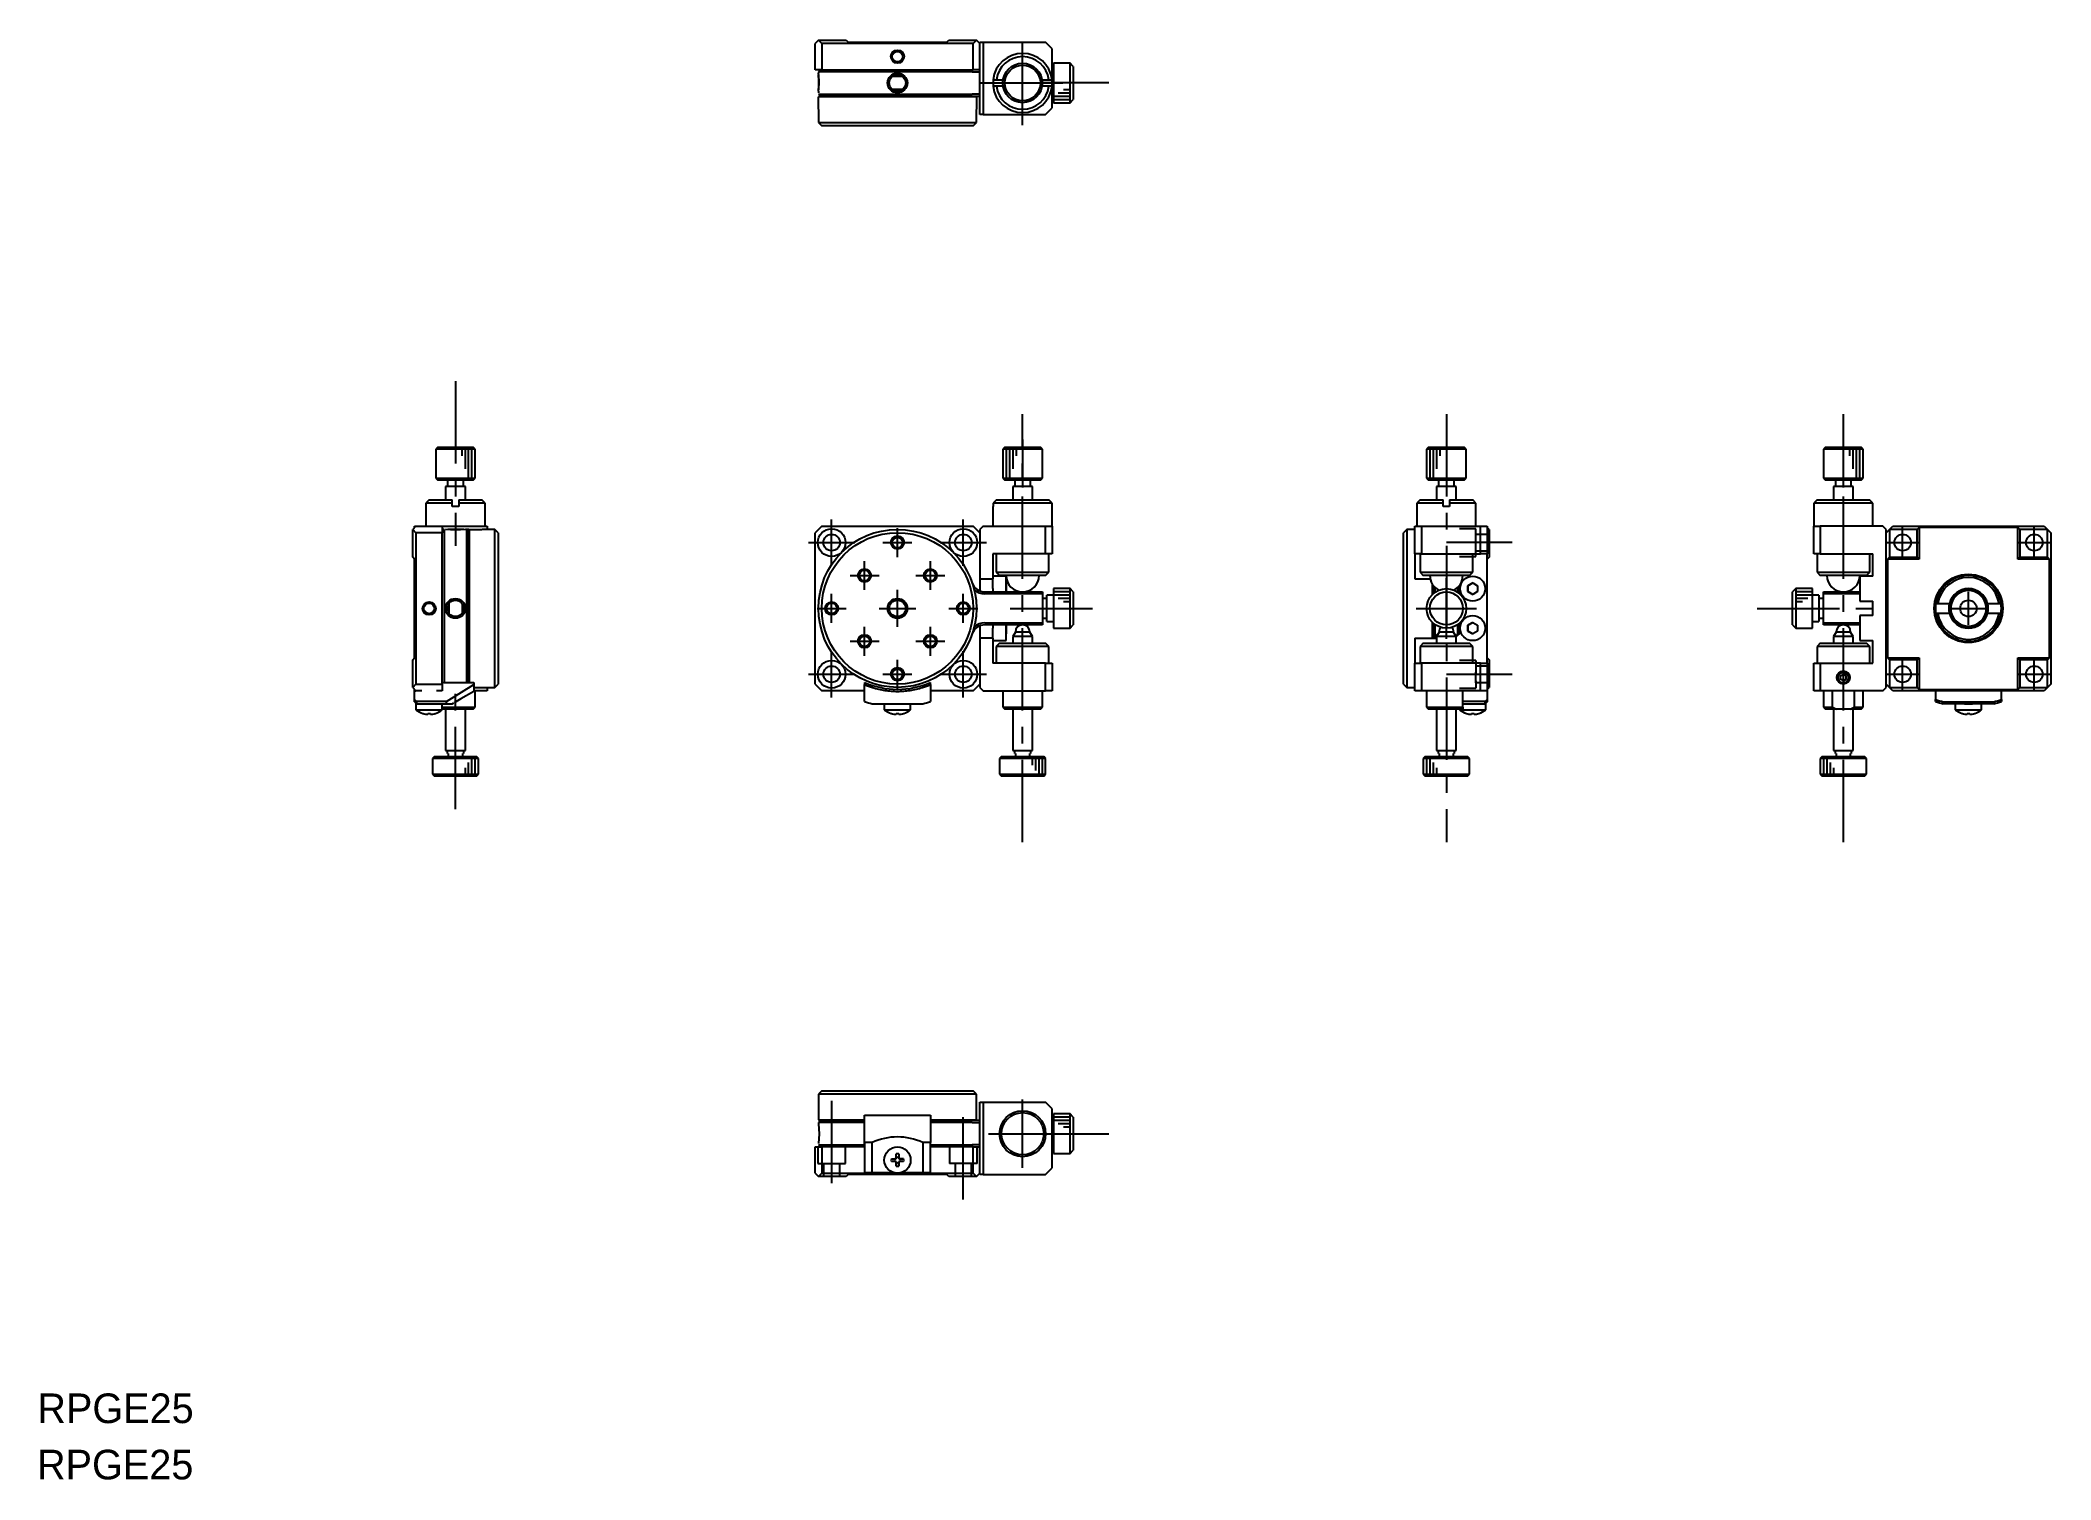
# Model space of a CAD drawing. Extents: x 83 to 389, y -26 to 193.
import ezdxf

# ---------------------------------------------------------------- set-up
doc = ezdxf.new("R2010")
doc.units = 0
doc.header["$LTSCALE"] = 10
doc.linetypes.add('CENTER', pattern=[2, 1.25, -0.25, 0.25, -0.25])
doc.linetypes.add('DASHED', pattern=[3.5, 2, -1.5])
doc.layers.get('0').update_dxf_attribs({"linetype": 'CONTINUOUS'})
doc.layers.add('1', color=7, linetype='CONTINUOUS')
doc.layers.add('CENTER', color=1, linetype='CENTER')
doc.styles.get("Standard").update_dxf_attribs({"font": 'FGP教科書体NT-M'})

msp = doc.modelspace()

# ---------------------------------------------------------------- texts
at = {"layer": '1', "color": 7}
for p in [(82.815432, -17.23265), (82.762497, -25.783276)]:
    msp.add_text('RPGE25', height=4.5, dxfattribs=at).set_placement(p)

# ---------------------------------------------------------------- linework, layer by layer
at = {"color": 7, "linetype": 'CONTINUOUS'}
for p, q in [((201.433059, 192.843544), (200.933059, 192.343544)), ((201.933059, 192.343544), (201.433059, 192.843544)), ((201.433059, 192.843544), (205.633059, 192.843544)), ((205.633059, 192.843544), (205.933059, 192.543544)), ((205.933059, 192.543544), (220.933059, 192.543544)), ((220.933059, 192.543544), (221.233059, 192.843544)), ((221.233059, 192.843544), (225.433059, 192.843544)), ((225.433059, 192.843544), (224.933059, 192.343544)), ((225.933059, 192.343544), (225.433059, 192.843544)), ((225.933059, 181.543544), (225.933059, 192.543544)), ((225.933059, 192.543544), (226.433059, 192.543544)), ((226.433059, 192.543544), (226.433059, 181.543544)), ((226.433059, 192.543544), (235.933059, 192.543544)), ((236.933059, 191.543544), (235.933059, 192.543544)), ((200.933059, 188.343544), (200.933059, 192.343544)), ((224.933059, 192.343544), (201.933059, 192.343544)), ((201.933059, 192.343544), (201.933059, 188.343544)), ((224.933059, 188.343544), (224.933059, 192.343544)), ((236.933059, 186.343544), (236.933059, 191.543544)), ((237.133059, 189.343544), (237.133059, 183.343544)), ((239.633059, 189.343544), (237.133059, 189.343544)), ((239.633059, 183.343544), (239.633059, 189.343544)), ((240.133059, 188.843544), (239.633059, 189.343544)), ((201.933059, 188.343544), (200.933059, 188.343544)), ((201.733059, 188.343544), (201.433059, 188.043544)), ((224.796682, 188.043544), (201.433059, 188.043544)), ((201.433059, 188.043544), (201.433059, 187.843539)), ((201.933059, 188.343544), (224.933059, 188.343544)), ((213.433059, 187.343544), (212.683228, 187.343544)), ((214.183086, 187.343544), (213.433059, 187.343544)), ((224.796682, 188.043544), (225.933059, 188.043544)), ((225.933059, 188.343544), (224.933059, 188.343544)), ((227.960923, 186.843544), (228.464432, 186.843544)), ((228.464432, 186.843544), (229.475019, 186.843544)), ((235.391099, 186.843544), (236.401686, 186.843544)), ((236.401686, 186.843544), (236.905195, 186.843544)), ((237.133059, 188.343544), (236.933059, 188.343544)), ((236.933059, 182.543544), (236.933059, 186.343544)), ((240.133059, 188.843544), (240.133059, 183.843544)), ((201.433059, 184.643544), (224.796682, 184.643544)), ((201.433059, 184.643544), (201.733059, 184.343544)), ((201.533059, 184.343544), (201.433059, 184.243544)), ((201.433059, 182.843544), (201.433059, 184.243544)), ((201.44448, 184.243544), (201.433059, 184.243544)), ((201.478723, 184.243544), (201.44448, 184.243544)), ((201.535721, 184.243544), (201.478723, 184.243544)), ((201.533059, 184.343544), (224.949945, 184.343544)), ((201.615366, 184.243544), (201.535721, 184.243544)), ((201.717507, 184.243544), (201.615366, 184.243544)), ((201.841949, 184.243544), (201.717507, 184.243544)), ((201.988456, 184.243544), (201.841949, 184.243544)), ((202.156748, 184.243544), (201.988456, 184.243544)), ((202.346505, 184.243544), (202.156748, 184.243544)), ((202.557366, 184.243544), (202.346505, 184.243544)), ((202.788929, 184.243544), (202.557366, 184.243544)), ((203.040754, 184.243544), (202.788929, 184.243544)), ((203.312362, 184.243544), (203.040754, 184.243544)), ((203.603234, 184.243544), (203.312362, 184.243544)), ((203.912819, 184.243544), (203.603234, 184.243544)), ((204.240526, 184.243544), (203.912819, 184.243544)), ((204.585731, 184.243544), (204.240526, 184.243544)), ((204.947778, 184.243544), (204.585731, 184.243544)), ((205.325977, 184.243544), (204.947778, 184.243544)), ((205.719608, 184.243544), (205.325977, 184.243544)), ((206.127922, 184.243544), (205.719608, 184.243544)), ((206.550142, 184.243544), (206.127922, 184.243544)), ((206.985464, 184.243544), (206.550142, 184.243544)), ((207.433059, 184.243544), (206.985464, 184.243544)), ((207.892076, 184.243544), (207.433059, 184.243544)), ((208.36164, 184.243544), (207.892076, 184.243544)), ((208.840858, 184.243544), (208.36164, 184.243544)), ((209.328817, 184.243544), (208.840858, 184.243544)), ((209.824589, 184.243544), (209.328817, 184.243544)), ((210.32723, 184.243544), (209.824589, 184.243544)), ((210.835784, 184.243544), (210.32723, 184.243544)), ((211.349281, 184.243544), (210.835784, 184.243544)), ((211.866745, 184.243544), (211.349281, 184.243544)), ((212.38719, 184.243544), (211.866745, 184.243544)), ((212.909626, 184.243544), (212.38719, 184.243544)), ((213.433059, 185.343544), (212.683507, 185.343544)), ((213.433059, 184.243544), (212.909626, 184.243544)), ((214.183237, 185.343544), (213.433059, 185.343544)), ((213.956492, 184.243544), (213.433059, 184.243544)), ((214.478928, 184.243544), (213.956492, 184.243544)), ((214.999373, 184.243544), (214.478928, 184.243544)), ((215.516837, 184.243544), (214.999373, 184.243544)), ((216.030334, 184.243544), (215.516837, 184.243544)), ((216.538888, 184.243544), (216.030334, 184.243544)), ((217.041529, 184.243544), (216.538888, 184.243544)), ((217.537301, 184.243544), (217.041529, 184.243544)), ((218.02526, 184.243544), (217.537301, 184.243544)), ((218.504478, 184.243544), (218.02526, 184.243544)), ((218.974042, 184.243544), (218.504478, 184.243544)), ((219.433059, 184.243544), (218.974042, 184.243544)), ((219.880654, 184.243544), (219.433059, 184.243544)), ((220.315976, 184.243544), (219.880654, 184.243544)), ((220.738196, 184.243544), (220.315976, 184.243544)), ((221.14651, 184.243544), (220.738196, 184.243544)), ((221.540141, 184.243544), (221.14651, 184.243544)), ((221.91834, 184.243544), (221.540141, 184.243544)), ((222.280387, 184.243544), (221.91834, 184.243544)), ((222.625592, 184.243544), (222.280387, 184.243544)), ((222.953299, 184.243544), (222.625592, 184.243544)), ((223.262884, 184.243544), (222.953299, 184.243544)), ((223.553756, 184.243544), (223.262884, 184.243544)), ((223.825364, 184.243544), (223.553756, 184.243544)), ((224.077189, 184.243544), (223.825364, 184.243544)), ((224.308752, 184.243544), (224.077189, 184.243544)), ((224.519613, 184.243544), (224.308752, 184.243544)), ((224.70937, 184.243544), (224.519613, 184.243544)), ((224.877662, 184.243544), (224.70937, 184.243544)), ((225.933059, 184.643544), (224.796682, 184.643544)), ((225.024169, 184.243544), (224.877662, 184.243544)), ((224.949945, 184.343544), (225.933059, 184.343544)), ((225.148611, 184.243544), (225.024169, 184.243544)), ((225.250752, 184.243544), (225.148611, 184.243544)), ((225.330397, 184.243544), (225.250752, 184.243544)), ((225.387395, 184.243544), (225.330397, 184.243544)), ((225.433059, 184.243544), (225.333059, 184.343544)), ((225.421638, 184.243544), (225.387395, 184.243544)), ((225.433059, 184.243544), (225.421638, 184.243544)), ((225.433059, 184.243544), (225.433059, 182.843544)), ((228.464432, 185.843544), (227.960923, 185.843544)), ((229.475019, 185.843544), (228.464432, 185.843544)), ((236.401686, 185.843544), (235.391099, 185.843544)), ((236.905195, 185.843544), (236.401686, 185.843544)), ((236.933059, 184.343544), (237.133059, 184.343544)), ((237.133059, 183.343544), (239.633059, 183.343544)), ((239.633059, 183.343544), (240.133059, 183.843544)), ((201.433059, 182.343544), (201.433059, 182.843544)), ((201.433059, 182.293534), (201.433059, 180.343544)), ((201.433059, 180.343544), (213.433059, 180.343544)), ((201.433059, 180.343544), (201.933059, 179.843544)), ((213.433059, 180.343544), (225.433059, 180.343544)), ((224.933059, 179.843544), (225.433059, 180.343544)), ((225.433059, 182.843544), (225.433059, 182.343544)), ((225.433059, 180.343544), (225.433059, 182.293534)), ((226.433059, 181.543544), (225.933059, 181.543544)), ((226.433059, 181.543544), (235.933059, 181.543544)), ((235.933059, 181.543544), (236.933059, 182.543544)), ((213.433059, 179.843544), (201.933059, 179.843544)), ((224.933059, 179.843544), (213.433059, 179.843544)), ((143.616276, 131.026752), (143.316276, 130.726752)), ((149.316276, 130.726752), (143.316276, 130.726752)), ((143.316276, 130.726752), (143.316276, 126.326752)), ((143.616276, 131.026752), (149.016276, 131.026752)), ((149.316276, 130.726752), (149.016276, 131.026752)), ((149.316276, 126.326752), (149.316276, 130.726752)), ((229.733059, 131.026752), (229.433059, 130.726752)), ((232.433059, 130.726752), (229.433059, 130.726752)), ((229.433059, 130.726752), (229.433059, 126.326752)), ((229.733059, 131.026752), (232.433059, 131.026752)), ((232.433059, 131.026752), (235.133059, 131.026752)), ((235.433059, 130.726752), (232.433059, 130.726752)), ((235.433059, 130.726752), (235.133059, 131.026752)), ((235.433059, 126.326752), (235.433059, 130.726752)), ((294.083178, 131.026752), (293.783178, 130.726752)), ((299.783178, 130.726752), (293.783178, 130.726752)), ((293.783178, 130.726752), (293.783178, 126.326752)), ((294.083178, 131.026752), (299.483178, 131.026752)), ((299.783178, 130.726752), (299.483178, 131.026752)), ((299.783178, 126.326752), (299.783178, 130.726752)), ((354.366624, 131.026752), (354.066624, 130.726752)), ((360.066624, 130.726752), (354.066624, 130.726752)), ((354.066624, 130.726752), (354.066624, 126.326752)), ((354.366624, 131.026752), (359.766624, 131.026752)), ((360.066624, 130.726752), (359.766624, 131.026752)), ((360.066624, 126.326752), (360.066624, 130.726752)), ((143.316276, 126.326752), (149.316276, 126.326752)), ((143.316276, 126.326752), (143.616276, 126.026752)), ((149.016276, 126.026752), (143.616276, 126.026752)), ((145.116276, 126.026752), (145.116276, 125.026752)), ((147.516276, 125.026752), (147.516276, 126.026752)), ((149.016276, 126.026752), (149.316276, 126.326752)), ((229.433059, 126.326752), (235.433059, 126.326752)), ((229.433059, 126.326752), (229.733059, 126.026752)), ((235.133059, 126.026752), (229.733059, 126.026752)), ((231.233059, 126.026752), (231.233059, 125.026752)), ((233.633059, 125.026752), (233.633059, 126.026752)), ((235.133059, 126.026752), (235.433059, 126.326752)), ((293.783178, 126.326752), (299.783178, 126.326752)), ((293.783178, 126.326752), (294.083178, 126.026752)), ((299.483178, 126.026752), (294.083178, 126.026752)), ((295.583178, 126.026752), (295.583178, 125.026752)), ((297.983178, 125.026752), (297.983178, 126.026752)), ((299.483178, 126.026752), (299.783178, 126.326752)), ((354.066624, 126.326752), (357.066624, 126.326752)), ((354.066624, 126.326752), (354.366624, 126.026752)), ((357.066624, 126.026752), (354.366624, 126.026752)), ((355.866624, 126.026752), (355.866624, 125.026752)), ((357.066624, 126.326752), (360.066624, 126.326752)), ((359.766624, 126.026752), (357.066624, 126.026752)), ((358.266624, 125.026752), (358.266624, 126.026752)), ((359.766624, 126.026752), (360.066624, 126.326752)), ((142.316276, 123.026752), (141.816276, 122.526752)), ((145.816276, 122.526752), (141.816276, 122.526752)), ((141.816276, 122.526752), (141.816276, 119.026752)), ((142.316276, 123.026752), (145.816276, 123.026752)), ((147.816276, 125.026752), (144.816276, 125.026752)), ((144.816276, 125.026752), (144.816276, 123.026771)), ((145.816276, 122.526752), (145.816276, 123.026752)), ((145.816276, 122.026752), (145.816276, 122.526752)), ((146.816276, 123.026752), (150.316276, 123.026752)), ((146.816276, 123.026752), (146.816276, 122.526752)), ((150.816276, 122.526752), (146.816276, 122.526752)), ((146.816276, 122.526752), (146.816276, 122.026752)), ((147.816276, 123.026771), (147.816276, 125.026752)), ((150.816276, 122.526752), (150.316276, 123.026752)), ((150.816276, 119.026752), (150.816276, 122.526752)), ((228.464432, 123.026752), (227.960923, 122.526752)), ((227.960923, 122.526752), (227.960923, 122.026752)), ((236.905195, 122.526752), (227.960923, 122.526752)), ((228.464432, 123.026752), (236.401686, 123.026752)), ((233.933059, 125.026752), (230.933059, 125.026752)), ((230.933059, 125.026752), (230.933059, 123.026752)), ((233.933059, 123.026752), (233.933059, 125.026752)), ((236.905195, 122.526752), (236.401686, 123.026752)), ((236.905195, 122.026752), (236.905195, 122.526752)), ((292.783178, 123.026752), (292.283178, 122.526752)), ((292.283178, 122.526752), (292.283178, 119.026752)), ((296.283178, 122.526752), (292.283178, 122.526752)), ((292.783178, 123.026752), (296.283178, 123.026752)), ((292.783178, 123.026752), (295.283178, 123.026752)), ((296.783178, 125.026752), (295.283178, 125.026752)), ((295.283178, 125.026752), (295.283178, 123.026771)), ((296.283178, 122.526752), (296.283178, 123.026752)), ((296.283178, 122.026752), (296.283178, 122.526752)), ((298.283178, 125.026752), (296.783178, 125.026752)), ((297.283178, 123.026752), (297.283178, 122.526752)), ((297.283178, 123.026752), (300.783178, 123.026752)), ((297.283178, 122.526752), (297.283178, 122.026752)), ((301.283178, 122.526752), (297.283178, 122.526752)), ((298.283178, 123.026771), (298.283178, 125.026752)), ((298.283178, 123.026752), (300.783178, 123.026752)), ((301.283178, 122.526752), (300.783178, 123.026752)), ((301.283178, 119.026752), (301.283178, 122.526752)), ((353.097997, 123.026752), (352.594488, 122.526752)), ((361.53876, 122.526752), (352.594488, 122.526752)), ((352.594488, 122.526752), (352.594488, 122.026752)), ((353.097997, 123.026752), (361.035251, 123.026752)), ((358.566624, 125.026752), (355.566624, 125.026752)), ((355.566624, 125.026752), (355.566624, 123.026752)), ((358.566624, 123.026752), (358.566624, 125.026752)), ((361.53876, 122.526752), (361.035251, 123.026752)), ((361.53876, 122.026752), (361.53876, 122.526752)), ((146.816276, 122.026752), (145.816276, 122.026752)), ((227.960923, 122.026752), (227.933059, 122.026752)), ((227.933059, 122.026752), (227.933059, 119.026752)), ((236.933059, 122.026752), (236.905195, 122.026752)), ((236.933059, 119.026752), (236.933059, 122.026752)), ((297.283178, 122.026752), (296.283178, 122.026752)), ((352.594488, 122.026752), (352.566624, 122.026752)), ((352.566624, 122.026752), (352.566624, 119.026752)), ((361.566624, 122.026752), (361.53876, 122.026752)), ((361.566624, 119.026752), (361.566624, 122.026752)), ((140.316276, 119.026752), (139.816276, 118.526752)), ((139.816276, 114.326752), (139.816276, 118.526752)), ((139.816276, 118.526752), (140.316276, 118.026752)), ((140.116276, 119.026752), (140.316276, 119.026752)), ((140.116276, 118.826752), (140.116276, 119.026752)), ((140.316276, 119.026752), (144.316276, 119.026752)), ((140.316276, 118.026752), (140.316276, 95.026752)), ((144.316276, 118.026752), (140.316276, 118.026752)), ((144.316276, 119.026752), (151.116276, 119.026752)), ((144.316276, 119.026752), (144.316276, 118.026752)), ((144.616276, 118.526752), (144.316276, 118.526752)), ((144.616276, 118.526752), (144.316276, 118.226752)), ((144.316276, 95.026752), (144.316276, 118.026752)), ((144.616276, 118.526752), (144.616276, 95.288869)), ((147.565977, 118.526752), (145.158809, 118.526752)), ((148.016276, 118.526752), (147.816276, 118.526752)), ((148.366266, 118.526752), (148.016276, 118.526752)), ((148.016276, 95.288869), (148.016276, 118.526752)), ((148.316276, 118.226752), (148.016276, 118.526752)), ((148.416276, 118.526752), (148.316276, 118.426752)), ((148.316276, 95.288869), (148.316276, 118.426752)), ((148.416276, 118.526752), (149.066276, 118.526752)), ((148.416276, 118.526752), (148.416276, 118.515331)), ((148.416276, 118.515331), (148.416276, 118.481088)), ((148.416276, 118.481088), (148.416276, 118.42409)), ((148.416276, 118.42409), (148.416276, 118.344445)), ((148.416276, 118.344445), (148.416276, 118.242304)), ((148.416276, 118.242304), (148.416276, 118.117862)), ((148.416276, 118.117862), (148.416276, 117.971355)), ((148.416276, 117.971355), (148.416276, 117.803063)), ((148.416276, 117.803063), (148.416276, 117.613306)), ((148.416276, 117.613306), (148.416276, 117.402445)), ((148.416276, 117.402445), (148.416276, 117.170882)), ((148.416276, 117.170882), (148.416276, 116.919057)), ((148.416276, 116.919057), (148.416276, 116.647449)), ((148.416276, 116.647449), (148.416276, 116.356576)), ((148.416276, 116.356576), (148.416276, 116.046992)), ((148.416276, 116.046992), (148.416276, 115.719285)), ((149.066276, 118.526752), (149.316276, 118.526752)), ((149.316276, 118.526752), (149.816276, 118.526752)), ((149.816276, 118.526752), (150.316276, 118.526752)), ((152.316276, 118.526752), (150.366286, 118.526752)), ((151.116276, 119.026752), (151.116276, 118.526752)), ((152.316276, 94.526752), (152.316276, 118.526752)), ((152.816276, 118.026752), (152.316276, 118.526752)), ((152.816276, 118.026752), (152.816276, 95.026752)), ((201.933059, 119.026752), (200.933059, 118.026752)), ((200.933059, 95.026752), (200.933059, 118.026752)), ((201.933059, 119.026752), (224.933059, 119.026752)), ((225.933059, 118.026752), (224.933059, 119.026752)), ((226.433059, 119.026752), (225.933059, 118.526752)), ((225.933059, 118.526752), (225.933059, 111.026752)), ((226.433059, 119.026752), (235.933059, 119.026752)), ((235.933059, 114.826752), (235.933059, 119.026752)), ((235.933059, 119.026752), (236.933059, 119.026752)), ((236.933059, 119.026752), (236.933059, 114.826752)), ((290.783178, 118.526752), (290.283178, 118.026752)), ((290.283178, 95.026752), (290.283178, 118.026752)), ((290.783178, 118.526752), (290.783178, 94.526752)), ((291.983178, 118.526752), (290.783178, 118.526752)), ((291.983178, 114.826752), (291.983178, 119.026752)), ((291.983178, 119.026752), (292.983178, 119.026752)), ((292.983178, 119.026752), (292.983178, 114.826752)), ((292.983178, 119.026752), (296.783178, 119.026752)), ((296.783178, 119.026752), (301.983178, 119.026752)), ((301.983178, 114.826752), (301.983178, 119.026752)), ((301.983178, 119.026752), (302.983178, 119.026752)), ((302.983178, 119.026752), (302.983178, 114.826752)), ((303.283178, 118.526752), (302.983178, 118.826752)), ((302.983178, 118.226752), (303.283178, 118.526752)), ((303.283178, 118.526752), (303.283178, 114.326752)), ((352.566624, 114.826752), (352.566624, 119.026752)), ((352.566624, 119.026752), (353.566624, 119.026752)), ((353.566624, 119.026752), (353.566624, 114.826752)), ((363.066624, 119.026752), (353.566624, 119.026752)), ((363.566624, 118.526752), (363.066624, 119.026752)), ((363.566624, 94.526752), (363.566624, 118.526752)), ((363.566624, 118.026752), (364.066624, 118.526752)), ((364.066624, 118.526752), (364.566624, 119.026752)), ((364.066624, 118.526752), (364.066624, 114.326752)), ((368.266624, 118.526752), (364.066624, 118.526752)), ((364.566624, 119.026752), (387.566624, 119.026752)), ((368.566624, 118.826752), (368.266624, 118.526752)), ((368.266624, 114.326752), (368.266624, 118.526752)), ((383.566624, 118.826752), (368.566624, 118.826752)), ((368.566624, 118.826752), (368.566624, 114.026752)), ((383.866624, 118.526752), (383.566624, 118.826752)), ((383.566624, 114.026752), (383.566624, 118.826752)), ((388.066624, 118.526752), (383.866624, 118.526752)), ((383.866624, 118.526752), (383.866624, 114.326752)), ((387.566624, 119.026752), (388.066624, 118.526752)), ((388.066624, 114.326752), (388.066624, 118.526752)), ((388.066624, 118.526752), (388.566624, 118.026752)), ((388.566624, 118.026752), (388.566624, 95.026752)), ((140.116276, 114.026752), (139.816276, 114.326752)), ((140.116276, 99.026752), (140.116276, 114.026752)), ((148.416276, 115.719285), (148.416276, 115.37408)), ((148.416276, 115.37408), (148.416276, 115.012033)), ((148.416276, 115.012033), (148.416276, 114.633834)), ((148.416276, 114.633834), (148.416276, 114.240203)), ((148.416276, 114.240203), (148.416276, 113.831889)), ((148.416276, 113.831889), (148.416276, 113.409669)), ((148.416276, 113.409669), (148.416276, 112.974347)), ((148.416276, 112.974347), (148.416276, 112.526752)), ((235.933059, 114.826752), (227.933059, 114.826752)), ((227.933059, 114.826752), (227.933059, 111.026752)), ((228.433059, 114.826752), (228.433059, 112.026752)), ((236.933059, 114.826752), (235.933059, 114.826752)), ((236.433059, 112.026752), (236.433059, 114.826752)), ((292.983178, 114.826752), (291.983178, 114.826752)), ((291.983178, 114.826752), (291.983178, 111.026752)), ((292.783178, 114.826732), (292.783178, 112.026752)), ((292.983178, 114.826752), (301.983178, 114.826752)), ((300.783178, 112.026752), (300.783178, 114.826732)), ((302.983178, 114.826752), (301.983178, 114.826752)), ((302.983178, 98.226752), (302.983178, 114.826752)), ((303.283178, 114.326752), (302.983178, 114.026752)), ((353.566624, 114.826752), (352.566624, 114.826752)), ((353.066624, 114.826752), (353.066624, 112.026752)), ((353.566624, 114.826752), (361.566624, 114.826752)), ((361.066624, 112.026752), (361.066624, 114.826752)), ((361.566624, 111.426752), (361.566624, 114.826752)), ((364.066624, 114.326752), (363.766624, 114.026752)), ((363.766624, 114.026752), (363.766624, 99.026752)), ((368.566624, 114.026752), (363.766624, 114.026752)), ((364.066624, 114.326752), (368.266624, 114.326752)), ((368.266624, 114.326752), (368.566624, 114.026752)), ((383.566624, 114.026752), (383.866624, 114.326752)), ((388.366624, 114.026752), (383.566624, 114.026752)), ((383.866624, 114.326752), (388.066624, 114.326752)), ((388.366624, 114.026752), (388.066624, 114.326752)), ((388.366624, 99.026752), (388.366624, 114.026752)), ((148.416276, 112.526752), (148.416276, 112.067735)), ((148.416276, 112.067735), (148.416276, 111.598171)), ((148.416276, 111.598171), (148.416276, 111.118953)), ((148.416276, 111.118953), (148.416276, 110.630994)), ((148.416276, 110.630994), (148.416276, 110.135221)), ((148.416276, 110.135221), (148.416276, 109.63258)), ((225.933059, 111.026752), (227.933059, 111.026752)), ((225.933059, 111.026752), (225.933059, 110.275083)), ((225.933059, 110.275083), (225.933059, 109.526752)), ((225.933059, 110.275083), (225.933059, 109.174344)), ((229.933059, 111.426752), (227.933059, 111.426752)), ((227.933059, 109.526752), (227.933059, 111.026752)), ((228.433059, 112.026752), (236.433059, 112.026752)), ((228.433059, 112.026752), (228.933059, 111.526752)), ((235.933059, 111.526752), (228.933059, 111.526752)), ((229.933059, 109.025318), (229.933059, 111.426752)), ((229.933059, 109.526752), (229.933059, 111.426752)), ((229.933059, 110.392777), (229.933059, 109.959765)), ((229.933059, 109.959765), (229.933059, 110.392777)), ((229.933059, 109.959765), (229.933059, 109.093739)), ((229.933059, 109.093739), (229.933059, 109.959765)), ((235.933059, 111.526752), (236.433059, 112.026752)), ((291.983178, 111.026752), (294.333688, 111.026752)), ((292.783178, 112.026752), (293.283178, 111.526752)), ((292.783178, 112.026752), (300.783178, 112.026752)), ((293.348734, 111.526752), (293.283178, 111.526752)), ((300.217622, 111.526752), (293.348734, 111.526752)), ((294.683178, 109.63258), (294.683178, 110.135221)), ((294.783178, 110.026752), (294.783178, 109.52197)), ((294.783178, 110.026752), (294.783178, 109.52197)), ((298.783178, 110.026752), (298.783178, 108.853659)), ((300.033178, 109.959765), (300.783178, 110.392777)), ((300.783178, 110.392777), (300.033178, 109.959765)), ((300.033178, 109.093739), (300.033178, 109.959765)), ((300.033178, 109.959765), (300.033178, 109.093739)), ((300.283178, 111.526752), (300.217622, 111.526752)), ((300.283178, 111.526752), (300.783178, 112.026752)), ((300.783178, 110.392777), (301.533178, 109.959765)), ((301.533178, 109.959765), (301.533178, 109.093739)), ((353.066624, 112.026752), (357.066624, 112.026752)), ((353.066624, 112.026752), (353.566624, 111.526752)), ((357.066624, 111.526752), (353.566624, 111.526752)), ((357.066624, 112.026752), (361.066624, 112.026752)), ((360.566624, 111.526752), (357.066624, 111.526752)), ((359.566624, 111.426752), (359.566624, 107.626752)), ((361.566624, 111.426752), (359.566624, 111.426752)), ((360.566624, 111.526752), (361.066624, 112.026752)), ((145.316276, 107.276489), (145.316276, 105.776606)), ((147.316276, 107.276567), (147.316276, 105.776604)), ((148.416276, 109.63258), (148.416276, 109.124027)), ((148.416276, 109.124027), (148.416276, 108.61053)), ((148.416276, 108.61053), (148.416276, 108.093066)), ((148.416276, 108.093066), (148.416276, 107.572621)), ((148.416276, 107.572621), (148.416276, 107.050185)), ((148.416276, 107.050185), (148.416276, 106.526752)), ((226.690619, 109.025318), (235.458059, 109.025318)), ((235.458059, 108.725318), (226.690619, 108.725318)), ((227.933059, 109.526752), (227.933059, 109.025318)), ((229.933059, 109.025318), (229.933059, 109.526752)), ((229.933059, 109.093739), (229.933059, 109.025318)), ((229.933059, 109.025318), (229.933059, 109.093739)), ((235.458059, 109.025318), (235.458059, 108.725318)), ((235.458059, 108.725318), (235.458059, 104.328186)), ((236.133059, 108.026752), (235.458078, 108.026752)), ((236.133059, 104.526752), (236.133059, 108.526752)), ((237.133059, 108.526752), (236.133059, 108.526752)), ((237.133059, 109.526752), (237.133059, 103.526752)), ((239.633059, 109.526752), (237.133059, 109.526752)), ((239.633059, 103.526752), (239.633059, 109.526752)), ((240.133059, 109.026752), (239.633059, 109.526752)), ((240.133059, 109.026752), (240.133059, 104.026752)), ((294.683178, 109.124027), (294.683178, 109.63258)), ((294.683178, 108.66918), (294.683178, 109.124027)), ((294.783178, 109.52197), (294.783178, 108.76282)), ((295.083178, 109.025318), (294.988873, 108.931012)), ((295.083178, 109.025318), (295.083178, 109.693722)), ((295.122706, 109.025318), (295.083178, 109.025318)), ((298.483178, 109.025318), (298.443651, 109.025318)), ((298.483178, 109.693722), (298.483178, 109.025318)), ((298.577483, 108.931012), (298.483178, 109.025318)), ((298.783178, 108.76282), (298.783178, 108.853659)), ((298.983178, 108.56636), (298.983178, 108.918476)), ((300.783178, 108.660726), (300.033178, 109.093739)), ((300.033178, 109.093739), (300.783178, 108.660726)), ((301.533178, 109.093739), (300.783178, 108.660726)), ((349.866624, 109.526752), (349.366624, 109.026752)), ((349.366624, 104.026752), (349.366624, 109.026752)), ((349.866624, 109.526752), (349.866624, 103.526752)), ((352.366624, 109.526752), (349.866624, 109.526752)), ((352.366624, 106.526752), (352.366624, 109.526752)), ((353.366624, 108.526752), (352.366624, 108.526752)), ((353.366624, 108.526752), (353.366624, 106.526752)), ((354.041605, 108.026752), (353.366624, 108.026752)), ((354.041624, 109.025318), (359.566624, 109.025318)), ((354.041624, 108.725318), (354.041624, 109.025318)), ((359.566624, 108.725318), (354.041624, 108.725318)), ((354.041624, 104.328186), (354.041624, 108.725318)), ((359.566624, 108.660726), (359.566624, 109.093739)), ((359.566624, 107.626752), (361.566624, 107.626752)), ((361.566624, 105.426752), (361.566624, 107.626752)), ((371.123194, 107.276752), (371.42685, 107.276752)), ((371.42685, 107.276752), (373.161887, 107.276752)), ((373.161887, 107.276752), (373.213556, 107.276752)), ((373.213556, 107.276752), (373.420873, 107.276752)), ((378.712375, 107.276752), (378.919693, 107.276752)), ((378.919693, 107.276752), (378.971362, 107.276752)), ((378.971362, 107.276752), (380.706398, 107.276752)), ((380.706398, 107.276752), (381.010054, 107.276752)), ((148.416276, 106.526752), (148.416276, 106.003319)), ((148.416276, 106.003319), (148.416276, 105.480883)), ((148.416276, 105.480883), (148.416276, 104.960438)), ((148.416276, 104.960438), (148.416276, 104.442974)), ((148.416276, 104.442974), (148.416276, 103.929476)), ((148.416276, 103.929476), (148.416276, 103.420923)), ((225.933059, 103.879159), (225.933059, 102.77842)), ((226.690619, 104.328186), (235.458059, 104.328186)), ((235.458059, 104.028186), (226.690619, 104.028186)), ((227.933059, 104.028186), (227.933059, 103.526752)), ((229.933059, 101.626752), (229.933059, 104.028186)), ((229.933059, 103.526752), (229.933059, 104.028186)), ((229.933059, 104.028186), (229.933059, 103.959765)), ((229.933059, 103.959765), (229.933059, 104.028186)), ((229.933059, 103.959765), (229.933059, 103.093739)), ((229.933059, 103.093739), (229.933059, 103.959765)), ((235.458059, 104.328186), (235.458059, 104.028186)), ((235.458078, 105.026752), (236.133059, 105.026752)), ((236.133059, 104.526752), (237.133059, 104.526752)), ((239.633059, 103.526752), (240.133059, 104.026752)), ((294.683178, 103.929476), (294.683178, 104.384323)), ((294.683178, 103.420923), (294.683178, 103.929476)), ((294.783178, 104.290684), (294.783178, 103.531533)), ((294.988873, 104.122491), (295.083178, 104.028186)), ((295.083178, 104.028186), (295.122706, 104.028186)), ((295.083178, 102.670838), (295.083178, 104.028186)), ((298.443651, 104.028186), (298.483178, 104.028186)), ((298.483178, 104.028186), (298.577483, 104.122491)), ((298.483178, 104.028186), (298.483178, 102.670838)), ((298.783178, 104.199845), (298.783178, 104.290684)), ((298.783178, 104.199845), (298.783178, 102.77842)), ((298.983178, 104.135028), (298.983178, 104.487144)), ((300.033178, 103.959765), (300.783178, 104.392777)), ((300.783178, 104.392777), (300.033178, 103.959765)), ((300.033178, 103.093739), (300.033178, 103.959765)), ((300.033178, 103.959765), (300.033178, 103.093739)), ((300.783178, 104.392777), (301.533178, 103.959765)), ((301.533178, 103.959765), (301.533178, 103.093739)), ((349.366624, 104.026752), (349.866624, 103.526752)), ((352.366624, 103.526752), (352.366624, 106.526752)), ((352.366624, 104.526752), (353.366624, 104.526752)), ((353.366624, 106.526752), (353.366624, 104.526752)), ((353.366624, 105.026752), (354.041605, 105.026752)), ((354.041624, 104.328186), (359.566624, 104.328186)), ((354.041624, 104.028186), (354.041624, 104.328186)), ((359.566624, 104.028186), (354.041624, 104.028186)), ((359.566624, 105.426752), (359.566624, 101.626752)), ((361.566624, 105.426752), (359.566624, 105.426752)), ((359.566624, 103.959765), (359.566624, 104.392777)), ((371.42685, 105.776752), (371.123194, 105.776752)), ((373.161887, 105.776752), (371.42685, 105.776752)), ((373.213556, 105.776752), (373.161887, 105.776752)), ((373.420873, 105.776752), (373.213556, 105.776752)), ((378.919693, 105.776752), (378.712375, 105.776752)), ((378.971362, 105.776752), (378.919693, 105.776752)), ((380.706398, 105.776752), (378.971362, 105.776752)), ((381.010054, 105.776752), (380.706398, 105.776752)), ((148.416276, 103.420923), (148.416276, 102.918282)), ((148.416276, 102.918282), (148.416276, 102.42251)), ((148.416276, 102.42251), (148.416276, 101.934551)), ((148.416276, 101.934551), (148.416276, 101.455333)), ((148.416276, 101.455333), (148.416276, 100.985769)), ((148.416276, 100.985769), (148.416276, 100.526752)), ((225.933059, 103.526752), (225.933059, 102.77842)), ((225.933059, 102.77842), (225.933059, 102.026752)), ((227.933059, 102.026752), (225.933059, 102.026752)), ((225.933059, 102.026752), (225.933059, 94.526752)), ((227.933059, 102.026752), (227.933059, 103.526752)), ((227.933059, 102.026752), (227.933059, 98.226752)), ((227.933059, 101.626752), (229.933059, 101.626752)), ((228.933059, 101.226752), (228.433059, 100.726752)), ((228.933059, 101.226752), (235.933059, 101.226752)), ((229.933059, 101.626752), (229.933059, 103.526752)), ((229.933059, 103.093739), (229.933059, 102.660726)), ((229.933059, 102.660726), (229.933059, 103.093739)), ((233.933064, 102.233932), (230.933054, 102.233932)), ((231.333059, 102.926752), (230.933059, 102.233932)), ((232.433059, 102.233932), (230.933059, 102.233932)), ((230.933059, 102.233932), (230.933059, 101.226771)), ((232.433059, 102.926752), (231.333059, 102.926752)), ((233.533059, 102.926752), (232.433059, 102.926752)), ((233.933059, 102.233932), (232.433059, 102.233932)), ((233.933059, 102.233932), (233.533059, 102.926752)), ((233.933059, 101.226771), (233.933059, 102.233932)), ((236.433059, 100.726752), (235.933059, 101.226752)), ((237.133059, 103.526752), (239.633059, 103.526752)), ((291.983178, 102.026752), (291.983178, 98.226752)), ((291.983178, 102.026752), (295.283178, 102.026752)), ((293.283178, 101.226752), (292.783178, 100.726752)), ((293.283178, 101.226752), (296.783178, 101.226752)), ((294.683178, 102.918282), (294.683178, 103.420923)), ((294.683178, 102.42251), (294.683178, 102.918282)), ((294.683178, 102.026752), (294.683178, 102.42251)), ((294.783178, 103.531533), (294.783178, 102.767236)), ((294.783178, 103.531533), (294.783178, 102.026752)), ((295.083178, 102.670838), (295.083178, 102.026752)), ((298.283183, 102.233932), (295.283173, 102.233932)), ((295.683178, 102.926752), (295.283178, 102.233932)), ((298.283178, 102.233932), (295.283178, 102.233932)), ((295.283178, 102.233932), (295.283178, 101.226771)), ((297.883178, 102.926752), (295.683178, 102.926752)), ((296.783178, 101.226752), (300.283178, 101.226752)), ((298.283178, 102.233932), (297.883178, 102.926752)), ((298.283178, 101.226771), (298.283178, 102.233932)), ((298.483178, 102.408718), (298.483178, 102.670838)), ((300.783178, 102.660726), (300.033178, 103.093739)), ((300.033178, 103.093739), (300.783178, 102.660726)), ((300.783178, 100.726752), (300.283178, 101.226752)), ((301.533178, 103.093739), (300.783178, 102.660726)), ((349.866624, 103.526752), (352.366624, 103.526752)), ((353.566624, 101.226752), (353.066624, 100.726752)), ((353.566624, 101.226752), (360.566624, 101.226752)), ((358.566629, 102.233932), (355.566619, 102.233932)), ((355.966624, 102.926752), (355.566624, 102.233932)), ((358.566624, 102.233932), (355.566624, 102.233932)), ((355.566624, 102.233932), (355.566624, 101.226771)), ((358.166624, 102.926752), (355.966624, 102.926752)), ((358.566624, 102.233932), (358.166624, 102.926752)), ((358.566624, 101.226771), (358.566624, 102.233932)), ((359.566624, 101.626752), (361.566624, 101.626752)), ((361.066624, 100.726752), (360.566624, 101.226752)), ((361.566624, 98.226752), (361.566624, 101.626752)), ((139.816276, 98.726752), (140.116276, 99.026752)), ((139.816276, 94.526752), (139.816276, 98.726752)), ((148.416276, 100.526752), (148.416276, 100.079157)), ((148.416276, 100.079157), (148.416276, 99.643835)), ((148.416276, 99.643835), (148.416276, 99.221615)), ((148.416276, 99.221615), (148.416276, 98.813301)), ((148.416276, 98.813301), (148.416276, 98.419669)), ((148.416276, 98.419669), (148.416276, 98.04147)), ((148.416276, 98.04147), (148.416276, 97.679424)), ((235.933059, 98.226752), (227.933059, 98.226752)), ((236.433059, 100.726752), (228.433059, 100.726752)), ((228.433059, 100.726752), (228.433059, 98.226752)), ((235.933059, 94.026752), (235.933059, 98.226752)), ((235.933059, 98.226752), (236.933059, 98.226752)), ((236.433059, 98.226752), (236.433059, 100.726752)), ((236.933059, 98.226752), (236.933059, 94.026752)), ((291.983178, 94.026752), (291.983178, 98.226752)), ((291.983178, 98.226752), (292.983178, 98.226752)), ((296.783178, 100.726752), (292.783178, 100.726752)), ((292.783178, 100.726752), (292.783178, 98.226752)), ((292.983178, 98.226752), (292.983178, 94.026752)), ((301.983178, 98.226752), (292.983178, 98.226752)), ((300.783178, 100.726752), (296.783178, 100.726752)), ((300.783178, 98.226752), (300.783178, 100.726752)), ((301.983178, 94.026752), (301.983178, 98.226752)), ((301.983178, 98.226752), (302.983178, 98.226752)), ((302.983178, 99.026752), (303.283178, 98.726752)), ((302.983178, 98.226752), (302.983178, 94.026752)), ((303.283178, 98.726752), (303.283178, 94.526752)), ((352.566624, 94.026752), (352.566624, 98.226752)), ((352.566624, 98.226752), (353.566624, 98.226752)), ((361.066624, 100.726752), (353.066624, 100.726752)), ((353.066624, 100.726752), (353.066624, 98.226752)), ((353.566624, 98.226752), (353.566624, 94.026752)), ((353.566624, 98.226752), (361.566624, 98.226752)), ((361.066624, 98.226752), (361.066624, 100.726752)), ((363.766624, 99.026752), (364.066624, 98.726752)), ((363.766624, 99.026752), (368.566624, 99.026752)), ((364.066624, 98.726752), (364.066624, 94.526752)), ((368.266624, 98.726752), (364.066624, 98.726752)), ((368.566624, 99.026752), (368.266624, 98.726752)), ((368.266624, 94.526752), (368.266624, 98.726752)), ((368.566624, 99.026752), (368.566624, 94.226752)), ((383.566624, 99.026752), (383.866624, 98.726752)), ((383.566624, 99.026752), (388.366624, 99.026752)), ((383.566624, 94.226752), (383.566624, 99.026752)), ((388.066624, 98.726752), (383.866624, 98.726752)), ((383.866624, 98.726752), (383.866624, 94.526752)), ((388.066624, 98.726752), (388.366624, 99.026752)), ((388.066624, 94.526752), (388.066624, 98.726752)), ((140.316276, 95.026752), (139.816276, 94.526752)), ((140.316276, 95.026752), (144.316276, 95.026752)), ((144.316276, 95.288869), (149.116276, 95.288869)), ((144.316276, 95.026752), (144.316276, 94.026752)), ((144.959739, 92.384616), (149.116276, 94.961044)), ((148.416276, 97.679424), (148.416276, 97.334219)), ((148.416276, 97.334219), (148.416276, 97.006512)), ((148.416276, 97.006512), (148.416276, 96.696927)), ((148.416276, 96.696927), (148.416276, 96.406055)), ((148.416276, 96.406055), (148.416276, 96.134447)), ((148.416276, 96.134447), (148.416276, 95.882622)), ((148.416276, 95.882622), (148.416276, 95.651058)), ((148.416276, 95.651058), (148.416276, 95.440197)), ((148.416276, 95.440197), (148.416276, 95.288869)), ((149.116276, 95.288869), (149.116276, 94.961044)), ((149.116276, 94.961044), (149.116276, 94.513481)), ((152.316276, 94.526752), (152.816276, 95.026752)), ((200.933059, 95.026752), (201.933059, 94.026752)), ((208.433059, 95.288869), (208.433059, 94.961044)), ((208.433059, 92.384616), (208.433059, 94.961044)), ((218.433059, 94.961044), (218.433059, 95.288869)), ((218.433059, 94.961044), (218.433059, 92.384616)), ((224.933059, 94.026752), (225.933059, 95.026752)), ((290.283178, 95.026752), (290.783178, 94.526752)), ((303.283178, 94.526752), (302.983178, 94.826752)), ((356.616624, 96.286559), (357.066624, 96.546367)), ((356.616624, 95.766944), (356.616624, 96.286559)), ((357.066624, 95.507137), (356.616624, 95.766944)), ((357.066624, 96.546367), (357.516624, 96.286559)), ((357.516624, 96.286559), (357.066624, 96.546367)), ((357.516624, 95.766944), (357.066624, 95.507137)), ((357.066624, 95.507137), (357.516624, 95.766944)), ((357.516624, 96.286559), (357.516624, 95.766944)), ((357.516624, 95.766944), (357.516624, 96.286559)), ((364.066624, 94.526752), (363.566624, 95.026752)), ((388.566624, 95.026752), (388.066624, 94.526752)), ((139.816276, 94.526752), (140.316276, 94.026752)), ((140.116276, 94.026752), (140.116276, 94.226752)), ((140.316276, 94.026752), (140.116276, 94.026752)), ((140.116276, 92.703221), (140.116276, 94.026752)), ((140.116276, 94.026752), (140.316276, 94.026752)), ((140.116276, 92.703221), (140.416276, 92.384616)), ((140.116276, 92.326752), (140.116276, 92.703221)), ((140.116276, 92.326752), (140.416276, 92.026752)), ((141.216276, 94.026752), (140.316276, 94.026752)), ((140.316276, 92.026752), (140.416276, 92.026752)), ((140.316276, 92.026752), (140.416276, 92.026752)), ((140.316276, 92.026752), (140.316276, 91.128753)), ((144.959739, 92.384616), (140.416276, 92.384616)), ((140.416276, 92.384616), (140.416276, 92.026752)), ((140.416276, 92.026752), (144.959739, 92.026752)), ((144.316276, 94.026752), (143.416276, 94.026752)), ((144.316276, 91.128753), (144.316276, 92.026752)), ((144.959739, 92.026752), (144.959739, 92.384616)), ((144.959739, 92.026752), (145.825765, 92.026752)), ((145.825765, 92.026752), (146.072967, 92.169474)), ((146.616276, 92.483154), (146.116276, 92.194479)), ((147.116276, 92.771829), (146.616276, 92.483154)), ((149.116276, 93.92653), (147.116276, 92.771829)), ((149.066276, 94.526752), (149.316276, 94.526752)), ((149.116276, 94.513481), (149.116276, 94.258061)), ((149.116276, 94.258061), (149.116276, 94.074312)), ((149.116276, 94.074312), (149.116276, 93.96354)), ((151.116276, 94.026752), (149.116276, 94.026752)), ((149.116276, 93.96354), (149.116276, 93.92653)), ((149.316276, 94.526752), (149.816276, 94.526752)), ((149.316276, 91.526752), (149.316276, 94.026752)), ((149.816276, 94.526752), (150.316276, 94.526752)), ((150.366286, 94.526752), (152.316276, 94.526752)), ((151.116276, 94.526752), (151.116276, 94.026752)), ((208.433059, 94.026752), (201.933059, 94.026752)), ((209.592486, 92.026752), (217.273632, 92.026752)), ((211.433059, 92.026752), (211.433059, 91.128753)), ((215.433059, 91.128753), (215.433059, 92.026752)), ((224.933059, 94.026752), (218.433059, 94.026752)), ((225.933059, 94.526752), (226.433059, 94.026752)), ((226.433059, 94.026752), (235.933059, 94.026752)), ((229.433059, 94.026752), (229.433059, 91.526752)), ((235.433059, 91.526752), (235.433059, 94.026752)), ((236.933059, 94.026752), (235.933059, 94.026752)), ((290.783178, 94.526752), (291.983178, 94.526752)), ((292.983178, 94.026752), (291.983178, 94.026752)), ((301.983178, 94.026752), (292.983178, 94.026752)), ((293.783178, 94.026752), (293.783178, 91.526752)), ((299.283178, 91.526752), (299.283178, 94.026752)), ((302.683178, 92.384616), (299.283178, 92.384616)), ((299.283178, 92.026752), (302.683178, 92.026752)), ((302.983178, 94.026752), (301.983178, 94.026752)), ((302.683178, 92.384616), (302.983178, 92.703221)), ((302.683178, 92.026752), (302.683178, 92.384616)), ((302.983178, 92.326752), (302.683178, 92.026752)), ((302.983178, 92.326752), (302.683178, 92.026752)), ((302.783178, 91.128753), (302.783178, 92.026752)), ((302.983178, 94.226752), (303.283178, 94.526752)), ((302.983178, 94.026752), (302.983178, 92.703221)), ((302.983178, 92.703221), (302.983178, 92.326752)), ((353.566624, 94.026752), (352.566624, 94.026752)), ((363.066624, 94.026752), (353.566624, 94.026752)), ((354.066624, 94.026752), (354.066624, 91.526752)), ((355.408312, 91.526752), (355.408312, 94.026752)), ((358.724936, 94.026752), (358.724936, 91.526752)), ((360.066624, 91.526752), (360.066624, 94.026752)), ((363.066624, 94.026752), (363.566624, 94.526752)), ((364.566624, 94.026752), (364.066624, 94.526752)), ((364.066624, 94.526752), (368.266624, 94.526752)), ((371.066624, 94.026752), (364.566624, 94.026752)), ((368.266624, 94.526752), (368.566624, 94.226752)), ((368.566624, 94.226752), (383.566624, 94.226752)), ((371.066624, 94.026752), (371.066624, 92.703221)), ((375.066624, 94.026752), (371.066624, 94.026752)), ((371.066624, 92.384616), (371.066624, 92.703221)), ((372.265308, 92.326752), (372.226051, 92.026752)), ((375.442124, 92.026752), (372.226051, 92.026752)), ((372.265308, 92.326752), (379.86794, 92.326752)), ((374.066624, 92.026752), (374.066624, 91.128753)), ((381.066624, 94.026752), (375.066624, 94.026752)), ((375.442124, 92.026752), (376.691124, 92.026752)), ((379.907197, 92.026752), (376.691124, 92.026752)), ((378.066624, 91.128753), (378.066624, 92.026752)), ((379.86794, 92.326752), (379.907197, 92.026752)), ((381.066624, 92.703221), (381.066624, 94.026752)), ((387.566624, 94.026752), (381.066624, 94.026752)), ((381.066624, 92.703221), (381.066624, 92.384616)), ((383.566624, 94.226752), (383.866624, 94.526752)), ((383.866624, 94.526752), (388.066624, 94.526752)), ((388.066624, 94.526752), (387.566624, 94.026752)), ((140.316276, 91.128753), (144.316276, 91.128753)), ((141.366276, 90.57102), (141.387568, 90.57102)), ((141.366276, 90.57102), (141.387568, 90.57102)), ((142.116276, 90.57102), (142.516276, 90.57102)), ((142.116276, 90.439276), (142.116276, 90.57102)), ((142.516276, 90.57102), (142.516276, 90.439276)), ((142.516276, 90.439276), (142.516276, 90.57102)), ((143.244985, 90.57102), (143.266276, 90.57102)), ((143.244985, 90.57102), (143.266276, 90.57102)), ((144.316276, 91.526752), (149.316276, 91.526752)), ((149.016276, 91.226752), (144.316276, 91.226752)), ((144.816276, 91.226732), (144.816276, 84.926752)), ((147.816276, 84.926752), (147.816276, 91.226732)), ((149.016276, 91.226752), (149.316276, 91.526752)), ((211.433059, 91.128753), (215.433059, 91.128753)), ((212.483059, 90.57102), (212.50435, 90.57102)), ((212.483059, 90.57102), (212.50435, 90.57102)), ((213.233059, 90.57102), (213.633059, 90.57102)), ((213.233059, 90.439276), (213.233059, 90.57102)), ((213.633059, 90.57102), (213.633059, 90.439276)), ((213.633059, 90.439276), (213.633059, 90.57102)), ((214.361768, 90.57102), (214.383059, 90.57102)), ((214.361768, 90.57102), (214.383059, 90.57102)), ((229.433059, 91.526752), (235.433059, 91.526752)), ((229.433059, 91.526752), (229.733059, 91.226752)), ((235.133059, 91.226752), (229.733059, 91.226752)), ((230.933059, 91.226732), (230.933059, 84.926752)), ((233.933059, 84.926752), (233.933059, 91.226732)), ((235.133059, 91.226752), (235.433059, 91.526752)), ((293.783178, 91.526752), (299.283178, 91.526752)), ((293.783178, 91.526752), (294.083178, 91.226752)), ((299.283178, 91.226752), (294.083178, 91.226752)), ((295.283178, 91.226732), (295.283178, 84.926752)), ((298.283178, 84.926752), (298.283178, 91.226732)), ((298.783178, 91.226752), (298.783178, 91.128753)), ((298.783178, 91.128753), (300.783178, 91.128753)), ((299.283178, 91.526752), (299.283178, 91.226752)), ((299.833178, 90.57102), (299.854469, 90.57102)), ((299.833178, 90.57102), (299.854469, 90.57102)), ((300.583178, 90.57102), (300.983178, 90.57102)), ((300.583178, 90.439276), (300.583178, 90.57102)), ((300.783178, 91.128753), (302.783178, 91.128753)), ((300.983178, 90.57102), (300.983178, 90.439276)), ((300.983178, 90.439276), (300.983178, 90.57102)), ((301.711887, 90.57102), (301.733178, 90.57102)), ((301.711887, 90.57102), (301.733178, 90.57102)), ((354.066624, 91.526752), (355.408312, 91.526752)), ((354.066624, 91.526752), (354.366624, 91.226752)), ((356.04682, 91.226752), (354.366624, 91.226752)), ((355.408312, 91.526752), (356.04682, 91.226752)), ((355.566624, 91.226732), (355.566624, 84.926752)), ((358.086428, 91.226752), (356.04682, 91.226752)), ((358.086428, 91.226752), (358.724936, 91.526752)), ((359.766624, 91.226752), (358.086428, 91.226752)), ((358.566624, 84.926752), (358.566624, 91.226732)), ((358.724936, 91.526752), (360.066624, 91.526752)), ((359.766624, 91.226752), (360.066624, 91.526752)), ((374.066624, 91.128753), (378.066624, 91.128753)), ((375.116624, 90.57102), (375.137915, 90.57102)), ((375.116624, 90.57102), (375.137915, 90.57102)), ((375.866624, 90.57102), (376.266624, 90.57102)), ((375.866624, 90.439276), (375.866624, 90.57102)), ((376.266624, 90.57102), (376.266624, 90.439276)), ((376.266624, 90.439276), (376.266624, 90.57102)), ((376.995333, 90.57102), (377.016624, 90.57102)), ((376.995333, 90.57102), (377.016624, 90.57102)), ((143.116276, 84.026752), (142.816276, 83.726752)), ((149.816276, 83.726752), (142.816276, 83.726752)), ((142.816276, 83.726752), (142.816276, 81.326752)), ((143.116276, 84.026752), (149.516276, 84.026752)), ((144.816276, 84.926752), (146.316276, 84.926752)), ((145.216276, 84.493739), (145.216276, 84.026752)), ((146.316276, 84.926752), (147.816276, 84.926752)), ((147.416276, 84.026752), (147.416276, 84.493739)), ((149.816276, 83.726752), (149.516276, 84.026752)), ((149.816276, 81.326752), (149.816276, 83.726752)), ((229.233059, 84.026752), (228.933059, 83.726752)), ((232.433059, 83.726752), (228.933059, 83.726752)), ((228.933059, 83.726752), (228.933059, 81.326752)), ((229.233059, 84.026752), (232.433059, 84.026752)), ((230.933059, 84.926752), (233.933059, 84.926752)), ((231.333059, 84.493739), (231.333059, 84.026752)), ((232.433059, 84.026752), (235.633059, 84.026752)), ((235.933059, 83.726752), (232.433059, 83.726752)), ((233.533059, 84.026752), (233.533059, 84.493739)), ((235.933059, 83.726752), (235.633059, 84.026752)), ((235.933059, 81.326752), (235.933059, 83.726752)), ((293.583178, 84.026752), (293.283178, 83.726752)), ((300.283178, 83.726752), (293.283178, 83.726752)), ((293.283178, 83.726752), (293.283178, 81.326752)), ((293.583178, 84.026752), (299.983178, 84.026752)), ((295.283178, 84.926752), (298.283178, 84.926752)), ((295.683178, 84.493739), (295.683178, 84.026752)), ((297.883178, 84.026752), (297.883178, 84.493739)), ((300.283178, 83.726752), (299.983178, 84.026752)), ((300.283178, 81.326752), (300.283178, 83.726752)), ((353.866624, 84.026752), (353.566624, 83.726752)), ((360.566624, 83.726752), (353.566624, 83.726752)), ((353.566624, 83.726752), (353.566624, 81.326752)), ((353.866624, 84.026752), (360.266624, 84.026752)), ((355.566624, 84.926752), (358.566624, 84.926752)), ((355.966624, 84.493739), (355.966624, 84.026752)), ((358.166624, 84.026752), (358.166624, 84.493739)), ((360.566624, 83.726752), (360.266624, 84.026752)), ((360.566624, 81.326752), (360.566624, 83.726752)), ((142.816276, 81.326752), (149.816276, 81.326752)), ((142.816276, 81.326752), (143.116276, 81.026752)), ((149.516276, 81.026752), (143.116276, 81.026752)), ((149.516276, 81.026752), (149.816276, 81.326752)), ((228.933059, 81.326752), (232.433059, 81.326752)), ((228.933059, 81.326752), (229.233059, 81.026752)), ((232.433059, 81.026752), (229.233059, 81.026752)), ((232.433059, 81.326752), (235.933059, 81.326752)), ((235.633059, 81.026752), (232.433059, 81.026752)), ((235.633059, 81.026752), (235.933059, 81.326752)), ((293.283178, 81.326752), (300.283178, 81.326752)), ((293.283178, 81.326752), (293.583178, 81.026752)), ((299.983178, 81.026752), (293.583178, 81.026752)), ((299.983178, 81.026752), (300.283178, 81.326752)), ((353.566624, 81.326752), (360.566624, 81.326752)), ((353.566624, 81.326752), (353.866624, 81.026752)), ((360.266624, 81.026752), (353.866624, 81.026752)), ((360.266624, 81.026752), (360.566624, 81.326752)), ((201.933059, 33.226628), (201.433059, 32.726628)), ((225.433059, 32.726628), (201.433059, 32.726628)), ((201.433059, 32.726628), (201.433059, 30.776638)), ((201.433059, 30.726628), (201.433059, 30.226628)), ((201.933059, 33.226628), (224.933059, 33.226628)), ((225.433059, 32.726628), (224.933059, 33.226628)), ((225.433059, 30.776638), (225.433059, 32.726628)), ((225.433059, 30.226628), (225.433059, 30.726628)), ((225.933059, 20.526628), (225.933059, 31.526628)), ((225.933059, 31.526628), (226.433059, 31.526628)), ((226.433059, 31.526628), (226.433059, 20.526628)), ((226.433059, 31.526628), (235.933059, 31.526628)), ((236.933059, 30.526628), (235.933059, 31.526628)), ((201.433059, 30.226628), (201.433059, 28.826628)), ((201.433059, 28.826628), (201.44448, 28.826628)), ((201.433059, 28.826628), (201.533059, 28.726628)), ((201.733059, 28.726628), (201.433059, 28.426628)), ((208.433059, 28.426628), (201.433059, 28.426628)), ((201.433059, 28.426628), (201.433059, 28.226623)), ((201.44448, 28.826628), (201.478723, 28.826628)), ((201.478723, 28.826628), (201.535721, 28.826628)), ((208.47306, 28.726628), (201.533059, 28.726628)), ((201.535721, 28.826628), (201.615366, 28.826628)), ((201.615366, 28.826628), (201.717507, 28.826628)), ((201.717507, 28.826628), (201.841949, 28.826628)), ((201.841949, 28.826628), (201.988456, 28.826628)), ((201.988456, 28.826628), (202.156748, 28.826628)), ((202.156748, 28.826628), (202.346505, 28.826628)), ((202.346505, 28.826628), (202.557366, 28.826628)), ((202.557366, 28.826628), (202.788929, 28.826628)), ((202.788929, 28.826628), (203.040754, 28.826628)), ((203.040754, 28.826628), (203.312362, 28.826628)), ((203.312362, 28.826628), (203.603234, 28.826628)), ((203.603234, 28.826628), (203.912819, 28.826628)), ((203.912819, 28.826628), (204.240526, 28.826628)), ((204.240526, 28.826628), (204.585731, 28.826628)), ((204.585731, 28.826628), (204.947778, 28.826628)), ((204.947778, 28.826628), (205.325977, 28.826628)), ((205.325977, 28.826628), (205.719608, 28.826628)), ((205.719608, 28.826628), (206.127922, 28.826628)), ((206.127922, 28.826628), (206.550142, 28.826628)), ((206.550142, 28.826628), (206.985464, 28.826628)), ((206.985464, 28.826628), (207.433059, 28.826628)), ((207.433059, 28.826628), (207.892076, 28.826628)), ((207.892076, 28.826628), (208.36164, 28.826628)), ((208.36164, 28.826628), (208.433059, 28.826628)), ((208.433059, 25.370091), (208.433059, 29.526628)), ((208.433059, 29.526628), (209.63215, 29.526628)), ((208.433059, 24.726628), (208.433059, 29.526628)), ((209.63215, 29.526628), (210.561681, 29.526628)), ((210.561681, 29.526628), (211.508915, 29.526628)), ((211.508915, 29.526628), (212.468012, 29.526628)), ((212.468012, 29.526628), (213.433059, 29.526628)), ((213.433059, 29.526628), (214.398106, 29.526628)), ((214.398106, 29.526628), (215.357203, 29.526628)), ((215.357203, 29.526628), (216.304437, 29.526628)), ((216.304437, 29.526628), (217.233968, 29.526628)), ((217.233968, 29.526628), (218.433059, 29.526628)), ((224.949945, 28.726628), (218.393058, 28.726628)), ((218.433059, 29.526628), (218.433059, 25.370091)), ((224.796682, 28.426628), (218.434767, 28.426628)), ((218.504478, 28.826628), (218.974042, 28.826628)), ((218.974042, 28.826628), (219.433059, 28.826628)), ((219.433059, 28.826628), (219.880654, 28.826628)), ((219.880654, 28.826628), (220.315976, 28.826628)), ((220.315976, 28.826628), (220.738196, 28.826628)), ((220.738196, 28.826628), (221.14651, 28.826628)), ((221.14651, 28.826628), (221.540141, 28.826628)), ((221.540141, 28.826628), (221.91834, 28.826628)), ((221.91834, 28.826628), (222.280387, 28.826628)), ((222.280387, 28.826628), (222.625592, 28.826628)), ((222.625592, 28.826628), (222.953299, 28.826628)), ((222.953299, 28.826628), (223.262884, 28.826628)), ((223.262884, 28.826628), (223.553756, 28.826628)), ((223.553756, 28.826628), (223.825364, 28.826628)), ((223.825364, 28.826628), (224.077189, 28.826628)), ((224.077189, 28.826628), (224.308752, 28.826628)), ((224.308752, 28.826628), (224.519613, 28.826628)), ((224.519613, 28.826628), (224.70937, 28.826628)), ((224.70937, 28.826628), (224.877662, 28.826628)), ((224.796682, 28.426628), (225.933059, 28.426628)), ((224.877662, 28.826628), (225.024169, 28.826628)), ((225.933059, 28.726628), (224.949945, 28.726628)), ((225.024169, 28.826628), (225.148611, 28.826628)), ((225.148611, 28.826628), (225.250752, 28.826628)), ((225.250752, 28.826628), (225.330397, 28.826628)), ((225.330397, 28.826628), (225.387395, 28.826628)), ((225.333059, 28.726628), (225.433059, 28.826628)), ((225.387395, 28.826628), (225.421638, 28.826628)), ((225.421638, 28.826628), (225.433059, 28.826628)), ((225.433059, 28.826628), (225.433059, 30.226628)), ((236.933059, 21.526628), (236.933059, 30.526628)), ((237.133059, 28.726628), (236.933059, 28.726628)), ((237.133059, 29.726628), (237.133059, 23.726628)), ((239.633059, 29.726628), (237.133059, 29.726628)), ((239.633059, 26.726628), (239.633059, 29.726628)), ((240.133059, 29.226628), (239.633059, 29.726628)), ((240.133059, 29.226628), (240.133059, 26.726628)), ((200.933059, 20.726628), (200.933059, 24.726628)), ((200.933059, 24.726628), (201.933059, 24.726628)), ((201.433059, 25.026628), (208.433059, 25.026628)), ((201.433059, 25.026628), (201.733059, 24.726628)), ((208.433059, 24.726628), (201.933059, 24.726628)), ((201.933059, 24.726628), (201.933059, 20.726628)), ((209.592486, 25.370091), (208.433059, 25.370091)), ((208.433059, 25.370091), (208.433059, 20.826628)), ((208.433059, 24.726628), (208.433059, 20.526628)), ((209.592486, 20.826628), (209.592486, 25.370091)), ((218.433059, 25.370091), (217.273632, 25.370091)), ((217.273632, 25.370091), (217.273632, 20.826628)), ((218.433059, 20.826628), (218.433059, 25.370091)), ((218.433059, 25.026628), (224.796682, 25.026628)), ((224.933059, 24.726628), (218.433059, 24.726628)), ((225.933059, 25.026628), (224.796682, 25.026628)), ((224.933059, 20.726628), (224.933059, 24.726628)), ((224.933059, 24.726628), (225.933059, 24.726628)), ((236.933059, 24.726628), (237.133059, 24.726628)), ((239.633059, 23.726628), (239.633059, 26.726628)), ((240.133059, 26.726628), (240.133059, 24.226628)), ((212.50435, 22.926628), (213.233059, 22.926628)), ((212.50435, 22.926628), (213.046667, 22.926628)), ((213.233059, 22.526628), (212.50435, 22.526628)), ((213.233059, 22.926628), (213.046667, 22.926628)), ((213.233059, 22.926628), (213.233059, 23.655337)), ((213.233059, 21.797919), (213.233059, 22.526628)), ((213.633059, 23.655337), (213.633059, 22.926628)), ((213.633059, 23.655337), (213.633059, 23.11302)), ((213.633059, 22.926628), (213.633059, 23.11302)), ((213.633059, 22.926628), (214.361768, 22.926628)), ((213.819451, 22.926628), (213.633059, 22.926628)), ((214.361768, 22.526628), (213.633059, 22.526628)), ((213.633059, 22.526628), (213.633059, 21.797919)), ((213.633059, 22.340236), (213.633059, 22.526628)), ((213.633059, 21.797919), (213.633059, 22.340236)), ((214.361768, 22.926628), (213.819451, 22.926628)), ((235.933059, 20.526628), (236.933059, 21.526628)), ((237.133059, 23.726628), (239.633059, 23.726628)), ((239.633059, 23.726628), (240.133059, 24.226628)), ((200.933059, 20.726628), (201.433059, 20.226628)), ((201.433059, 20.226628), (201.933059, 20.726628)), ((205.633059, 20.226628), (201.433059, 20.226628)), ((201.933059, 20.726628), (208.433059, 20.726628)), ((205.933059, 20.526628), (205.633059, 20.226628)), ((208.433059, 20.526628), (205.933059, 20.526628)), ((208.433059, 20.826628), (209.592486, 20.826628)), ((208.433059, 20.526628), (208.433059, 20.826628)), ((209.631743, 20.526628), (208.433059, 20.526628)), ((209.631743, 20.526628), (209.592486, 20.826628)), ((209.592486, 20.826628), (212.808559, 20.826628)), ((217.234375, 20.526628), (209.631743, 20.526628)), ((214.057559, 20.826628), (217.273632, 20.826628)), ((217.234375, 20.526628), (217.273632, 20.826628)), ((218.433059, 20.526628), (217.234375, 20.526628)), ((217.273632, 20.826628), (218.433059, 20.826628)), ((218.433059, 20.826628), (218.433059, 20.526628)), ((218.433059, 20.726628), (224.933059, 20.726628)), ((220.933059, 20.526628), (218.433059, 20.526628)), ((221.233059, 20.226628), (220.933059, 20.526628)), ((225.433059, 20.226628), (221.233059, 20.226628)), ((224.933059, 20.726628), (225.433059, 20.226628)), ((225.433059, 20.226628), (225.933059, 20.726628)), ((226.433059, 20.526628), (225.933059, 20.526628)), ((226.433059, 20.526628), (235.933059, 20.526628))]:
    msp.add_line(p, q, dxfattribs=at)
at = {"color": 3, "linetype": 'CONTINUOUS'}
for p, q in [((201.461433, 185.090622), (201.433059, 184.843549)), ((237.133059, 184.343544), (239.633059, 184.343544)), ((237.133059, 183.843544), (239.633059, 183.843544)), ((237.833059, 184.843544), (239.633059, 184.843544)), ((238.633059, 185.343544), (239.633059, 185.343544)), ((147.316276, 129.726752), (147.316276, 130.726752)), ((147.816276, 127.726752), (147.816276, 130.726752)), ((148.316276, 126.326752), (148.316276, 130.726752)), ((148.816276, 126.326752), (148.816276, 130.726752)), ((229.933059, 130.726752), (229.933059, 126.326752)), ((230.433059, 130.726752), (230.433059, 126.326752)), ((230.933059, 130.726752), (230.933059, 127.726752)), ((231.433059, 130.726752), (231.433059, 129.726752)), ((294.283178, 130.726752), (294.283178, 126.326752)), ((294.783178, 130.726752), (294.783178, 126.326752)), ((295.283178, 130.726752), (295.283178, 127.726752)), ((295.783178, 130.726752), (295.783178, 129.726752)), ((358.066624, 129.726752), (358.066624, 130.726752)), ((358.566624, 127.726752), (358.566624, 130.726752)), ((359.066624, 126.326752), (359.066624, 130.726752)), ((359.566624, 126.326752), (359.566624, 130.726752)), ((146.316276, 118.432633), (144.816281, 118.526752)), ((147.816271, 118.526752), (146.316276, 118.432633)), ((239.633059, 109.026752), (237.133059, 109.026752)), ((239.633059, 108.526752), (237.133059, 108.526752)), ((239.633059, 108.026752), (237.833059, 108.026752)), ((239.633059, 107.526752), (238.633059, 107.526752)), ((352.366624, 109.026752), (349.866624, 109.026752)), ((352.366624, 108.526752), (349.866624, 108.526752)), ((351.666624, 108.026752), (349.866624, 108.026752)), ((350.866624, 107.526752), (349.866624, 107.526752)), ((145.066276, 84.926752), (145.066276, 84.493739)), ((147.566276, 84.493739), (147.566276, 84.926752)), ((148.316276, 81.326752), (148.316276, 83.126752)), ((148.816276, 81.326752), (148.816276, 83.726752)), ((149.316276, 81.326752), (149.316276, 83.726752)), ((231.183059, 84.926752), (231.183059, 84.493739)), ((233.683059, 84.493739), (233.683059, 84.926752)), ((233.933059, 82.726752), (233.933059, 83.726752)), ((234.433059, 81.926752), (234.433059, 83.726752)), ((234.933059, 81.326752), (234.933059, 83.726752)), ((235.433059, 81.326752), (235.433059, 83.726752)), ((293.783178, 83.726752), (293.783178, 81.326752)), ((294.283178, 83.726752), (294.283178, 81.326752)), ((294.783178, 83.126752), (294.783178, 81.326752)), ((295.533178, 84.926752), (295.533178, 84.493739)), ((298.033178, 84.493739), (298.033178, 84.926752)), ((354.066624, 83.726752), (354.066624, 81.326752)), ((354.566624, 83.726752), (354.566624, 81.326752)), ((355.066624, 83.126752), (355.066624, 81.326752)), ((355.816624, 84.926752), (355.816624, 84.493739)), ((358.316624, 84.493739), (358.316624, 84.926752)), ((147.816276, 81.326752), (147.816276, 82.326752)), ((295.283178, 82.326752), (295.283178, 81.326752)), ((355.566624, 82.326752), (355.566624, 81.326752)), ((201.433059, 28.226623), (201.527177, 26.726628)), ((239.633059, 29.226628), (237.133059, 29.226628)), ((239.633059, 28.726628), (237.133059, 28.726628)), ((239.633059, 28.226628), (237.833059, 28.226628)), ((239.633059, 27.726628), (238.633059, 27.726628)), ((201.527177, 26.726628), (201.433059, 25.226633))]:
    msp.add_line(p, q, dxfattribs=at)
at = {"color": 3, "linetype": 'DASHED'}
for p, q in [((301.283178, 118.626752), (298.783178, 118.626752)), ((301.283178, 114.426752), (301.283178, 118.626752)), ((303.283178, 117.776752), (301.283178, 117.776752)), ((298.783178, 114.426752), (301.283178, 114.426752)), ((301.283178, 115.276752), (303.283178, 115.276752)), ((301.283178, 98.626752), (298.783178, 98.626752)), ((301.283178, 98.626752), (301.283178, 96.546367)), ((303.283178, 97.776752), (301.283178, 97.776752)), ((301.283178, 95.226752), (301.283178, 96.826752)), ((301.283178, 95.507137), (301.283178, 94.426752)), ((301.283178, 95.276752), (303.283178, 95.276752)), ((298.783178, 94.426752), (301.283178, 94.426752)), ((201.333059, 24.726628), (201.333059, 22.226628)), ((205.533059, 22.226628), (205.533059, 24.726628)), ((221.333059, 24.726628), (221.333059, 22.226628)), ((225.533059, 22.226628), (225.533059, 24.726628)), ((201.333059, 22.226628), (203.433059, 22.226628)), ((202.183059, 22.226628), (202.183059, 20.226628)), ((203.433059, 22.226628), (205.533059, 22.226628)), ((204.683059, 20.226628), (204.683059, 22.226628)), ((223.433059, 22.226628), (221.333059, 22.226628)), ((222.183059, 22.226628), (222.183059, 20.226628)), ((225.533059, 22.226628), (223.433059, 22.226628)), ((224.683059, 20.226628), (224.683059, 22.226628))]:
    msp.add_line(p, q, dxfattribs=at)
at = {"color": 3, "linetype": 'CONTINUOUS'}
for centre, radius in [((213.433059, 190.343544), 1), ((213.432771, 186.343597), 1.499947), ((213.433059, 116.526752), 1), ((208.433059, 111.526752), 1), ((218.433059, 111.526752), 1), ((142.316276, 106.526752), 1), ((146.316223, 106.526464), 1.499947), ((203.433059, 106.526752), 1), ((223.433059, 106.526752), 1), ((208.433059, 101.526752), 1), ((218.433059, 101.526752), 1), ((213.433059, 96.526752), 1), ((357.066624, 96.026752), 1)]:
    msp.add_circle(centre, radius, dxfattribs=at)
at = {"color": 7, "linetype": 'CONTINUOUS'}
for centre, radius in [((213.433059, 190.343544), 0.8), ((232.433059, 186.343544), 3), ((213.43306, 186.343577), 1.249999), ((232.433059, 186.343544), 2.7), ((203.433059, 116.526752), 2.1), ((213.433059, 106.526752), 12), ((213.433059, 106.526752), 11.5), ((203.433059, 116.526752), 1.25), ((213.433059, 116.526752), 0.8), ((223.433059, 116.526752), 2.1), ((223.433059, 116.526752), 1.25), ((366.066624, 116.526752), 1.25), ((386.066624, 116.526752), 1.25), ((208.433059, 111.526752), 0.8), ((218.433059, 111.526752), 0.8), ((300.783178, 109.526752), 1.9), ((376.066624, 106.526752), 5.2), ((142.316276, 106.526752), 0.8), ((146.316277, 106.526748), 1.25), ((203.433059, 106.526752), 0.8), ((213.433059, 106.526752), 1.5), ((213.433059, 106.526752), 1.25), ((223.433059, 106.526752), 0.8), ((296.783178, 106.526752), 3), ((296.783178, 106.526752), 2.5), ((376.066624, 106.526752), 1.25), ((300.783178, 103.526752), 1.9), ((208.433059, 101.526752), 0.8), ((218.433059, 101.526752), 0.8), ((203.433059, 96.526752), 2.1), ((203.433059, 96.526752), 1.25), ((223.433059, 96.526752), 2.1), ((223.433059, 96.526752), 1.25), ((366.066624, 96.526752), 1.25), ((386.066624, 96.526752), 1.25), ((213.433059, 96.526752), 0.8), ((357.066624, 96.026752), 0.8), ((232.433059, 26.726628), 3.5), ((232.433059, 26.726628), 3.2), ((213.433059, 22.726628), 2)]:
    msp.add_circle(centre, radius, dxfattribs=at)
for centre, radius, start, end in [((232.433059, 186.343544), 4.5, 6.37937, 173.62063), ((232.433059, 186.343544), 4, 7.180756, 172.819244), ((189.498251, 186.343544), 12.000089, 354.020888, 5.979112), ((232.433059, 186.343544), 4.5, 173.62063, 186.37937), ((232.433059, 186.343544), 4.5, 353.62063, 6.37937), ((232.433059, 186.343544), 4.5, 186.37937, 353.62063), ((232.433059, 186.343544), 4, 187.180756, 352.819244), ((226.690619, 111.025318), 2, 198.743142, 270), ((232.433059, 111.526752), 2.5, 180, 0), ((296.783178, 111.526752), 2.5, 180, 242.873247), ((296.783178, 111.526752), 2.5, 297.126753, 0), ((297.483178, 109.526752), 1.5, 15.713859, 23.710891), ((357.066624, 111.526752), 2.5, 180, 0), ((376.066624, 106.526752), 5, 8.626927, 171.373073), ((376.066624, 106.526752), 4.7, 9.182198, 170.817802), ((226.690619, 111.025318), 2.3, 225.920584, 270), ((376.066624, 106.526752), 5, 171.373073, 188.626927), ((376.066624, 106.526752), 3, 165.522488, 194.477512), ((376.066624, 106.526752), 2.95, 14.728396, 165.271604), ((376.066624, 106.526752), 2.7, 163.856457, 196.143543), ((376.066624, 106.526752), 2.7, 90, 163.856457), ((376.066624, 106.526752), 2.7, 16.143543, 90), ((376.066624, 106.526752), 2.7, 343.856457, 16.143543), ((376.066624, 106.526752), 3, 345.509502, 14.490498), ((376.066624, 106.526752), 5, 351.373073, 8.626927), ((226.690619, 102.028186), 2, 90, 161.256858), ((226.690619, 102.028186), 2.3, 90, 134.079416), ((232.433059, 102.926752), 1.1, 90, 180), ((232.433059, 102.926752), 1.1, 0, 90), ((357.066624, 102.926752), 1.1, 90, 180), ((357.066624, 102.926752), 1.1, 0, 90), ((376.066624, 106.526752), 5, 188.626927, 351.373073), ((376.066624, 106.526752), 4.7, 189.182198, 350.817802), ((376.066624, 106.526752), 2.95, 194.728396, 345.271604), ((376.066624, 106.526752), 2.7, 196.143543, 343.856457), ((296.783178, 102.926752), 1.1, 139.248637, 180), ((296.783178, 102.926752), 1.1, 0, 40.751363), ((297.483178, 103.526752), 1.5, 301.773021, 344.286141), ((213.433059, 106.526752), 12.3, 246.014586, 293.985414), ((213.433059, 106.526752), 12.600222, 246.620569, 252.443019), ((213.433059, 106.526752), 12.600222, 287.556981, 293.379431), ((213.433059, 106.526752), 15, 250.528779, 255.164888), ((213.433059, 106.526752), 12.600222, 252.443019, 256.827526), ((213.433059, 106.526752), 12.600222, 256.827526, 261.216158), ((213.433059, 106.526752), 12.600222, 261.216158, 265.607433), ((213.433059, 106.526752), 12.600222, 265.607433, 270), ((213.433059, 106.526752), 12.600222, 270, 274.392567), ((213.433059, 106.526752), 12.600222, 274.392567, 278.783842), ((213.433059, 106.526752), 12.600222, 278.783842, 283.172474), ((213.433059, 106.526752), 12.600222, 283.172474, 287.556981), ((213.433059, 106.526752), 15, 284.835112, 289.471221), ((376.066624, 106.526752), 14.7, 250.114837, 255.013414), ((376.066624, 106.526752), 15, 250.528779, 255.164888), ((376.066624, 106.526752), 14.7, 284.986586, 289.885163), ((376.066624, 106.526752), 15, 284.835112, 289.471221), ((142.316276, 93.626752), 3.2, 231.317813, 252.729995), ((142.316276, 93.626752), 3.193744, 253.094742, 266.40965), ((142.316276, 93.626752), 3.193744, 273.59035, 286.905258), ((142.316276, 93.626752), 3.2, 287.270005, 308.682187), ((213.433059, 93.626752), 3.2, 231.317813, 252.729995), ((213.433059, 93.626752), 3.193744, 253.094742, 266.40965), ((213.433059, 93.626752), 3.193744, 273.59035, 286.905258), ((213.433059, 93.626752), 3.2, 287.270005, 308.682187), ((300.783178, 93.626752), 3.2, 231.317813, 252.729995), ((300.783178, 93.626752), 3.193744, 253.094742, 266.40965), ((300.783178, 93.626752), 3.193744, 273.59035, 286.905258), ((300.783178, 93.626752), 3.2, 287.270005, 308.682187), ((376.066624, 93.626752), 3.2, 231.317813, 252.729995), ((376.066624, 93.626752), 3.193744, 253.094742, 266.40965), ((376.066624, 93.626752), 3.193744, 273.59035, 286.905258), ((376.066624, 93.626752), 3.2, 287.270005, 308.682187), ((213.433059, 17.282043), 8.953576, 64.599506, 115.400494), ((213.433059, 22.726628), 0.95, 167.846803, 192.153197), ((213.433059, 22.726628), 0.435085, 152.633517, 207.366483), ((213.433059, 22.726628), 0.95, 77.846803, 102.153197), ((213.433059, 22.726628), 0.435085, 62.633517, 117.366483), ((213.433059, 22.726628), 0.435085, 242.633517, 297.366483), ((213.433059, 22.726628), 0.95, 257.846803, 282.153197), ((213.433059, 22.726628), 0.435085, 332.633517, 27.366483), ((213.433059, 22.726628), 0.95, 347.846803, 12.153197)]:
    msp.add_arc(centre, radius, start, end, dxfattribs=at)
at = {"color": 3, "linetype": 'CONTINUOUS'}
for centre, radius, start, end in [((189.53716, 186.344324), 11.989998, 353.99805, 7.182994), ((376.066624, 106.526752), 3, 14.477512, 165.522488), ((376.066624, 106.526752), 2.75, 164.17338, 180), ((376.066624, 106.526752), 2.75, 15.520268, 164.17338), ((376.066624, 106.526752), 2.75, 344.479732, 15.520268), ((376.066624, 106.526752), 3, 194.477512, 345.522488), ((376.066624, 106.526752), 2.75, 180, 195.82662), ((376.066624, 106.526752), 2.75, 195.82662, 344.479732)]:
    msp.add_arc(centre, radius, start, end, dxfattribs=at)
at = {"layer": 'CENTER', "color": 1, "linetype": 'CENTER'}
for p, q in [((232.433059, 179.943544), (232.433059, 192.743544)), ((226.033059, 186.343544), (238.833059, 186.343544)), ((245.533059, 186.343544), (235.533059, 186.343544)), ((146.316276, 141.026752), (146.316276, 116.026752)), ((232.433059, 71.026752), (232.433059, 136.026752)), ((296.783178, 136.026752), (296.783178, 71.026752)), ((357.066624, 71.026752), (357.066624, 136.026752)), ((232.433059, 132.166752), (232.433059, 124.886752)), ((296.783178, 132.166752), (296.783178, 124.886752)), ((357.066624, 124.886752), (357.066624, 132.166752)), ((203.433059, 113.006752), (203.433059, 120.046752)), ((223.433059, 113.006752), (223.433059, 120.046752)), ((199.913059, 116.526752), (206.953059, 116.526752)), ((211.233059, 116.526752), (215.633059, 116.526752)), ((213.433059, 114.326752), (213.433059, 118.726752)), ((219.913059, 116.526752), (226.953059, 116.526752)), ((306.783178, 116.526752), (296.783178, 116.526752)), ((363.566624, 116.526752), (368.566624, 116.526752)), ((366.066624, 114.026752), (366.066624, 119.026752)), ((383.566624, 116.526752), (388.566624, 116.526752)), ((386.066624, 114.026752), (386.066624, 119.026752)), ((208.433059, 109.326752), (208.433059, 113.726752)), ((218.433059, 109.326752), (218.433059, 113.726752)), ((206.233059, 111.526752), (210.633059, 111.526752)), ((216.233059, 111.526752), (220.633059, 111.526752)), ((296.783178, 101.926752), (296.783178, 111.126752)), ((203.433059, 104.326752), (203.433059, 108.726752)), ((213.433059, 103.726752), (213.433059, 109.326752)), ((223.433059, 104.326752), (223.433059, 108.726752)), ((376.066624, 104.026752), (376.066624, 109.026752)), ((201.233059, 106.526752), (205.633059, 106.526752)), ((210.633059, 106.526752), (216.233059, 106.526752)), ((221.233059, 106.526752), (225.633059, 106.526752)), ((230.533059, 106.526752), (245.533059, 106.526752)), ((292.183178, 106.526752), (301.383178, 106.526752)), ((343.966624, 106.526752), (363.966624, 106.526752)), ((373.566624, 106.526752), (378.566624, 106.526752)), ((206.233059, 101.526752), (210.633059, 101.526752)), ((208.433059, 99.326752), (208.433059, 103.726752)), ((216.233059, 101.526752), (220.633059, 101.526752)), ((218.433059, 99.326752), (218.433059, 103.726752)), ((203.433059, 93.006752), (203.433059, 100.046752)), ((213.433059, 94.326752), (213.433059, 98.726752)), ((223.433059, 93.006752), (223.433059, 100.046752)), ((366.066624, 94.026752), (366.066624, 99.026752)), ((386.066624, 94.026752), (386.066624, 99.026752)), ((146.316276, 76.026752), (146.316276, 96.026752)), ((199.913059, 96.526752), (206.953059, 96.526752)), ((211.233059, 96.526752), (215.633059, 96.526752)), ((219.913059, 96.526752), (226.953059, 96.526752)), ((296.783178, 96.526752), (306.783178, 96.526752)), ((363.566624, 96.526752), (368.566624, 96.526752)), ((383.566624, 96.526752), (388.566624, 96.526752)), ((203.433059, 31.726628), (203.433059, 16.726628)), ((223.433059, 16.726628), (223.433059, 31.726628)), ((232.433059, 21.526628), (232.433059, 31.926628)), ((227.233059, 26.726628), (237.633059, 26.726628)), ((235.533059, 26.726628), (245.533059, 26.726628))]:
    msp.add_line(p, q, dxfattribs=at)

msp.set_redraw_order([(e.dxf.handle, doc.entitydb.next_handle()) for e in msp.query("TEXT MTEXT ATTDEF DIMENSION ARC_DIMENSION")])  # texts and dimensions are drawn at this point

doc.saveas('drawing.dxf')
